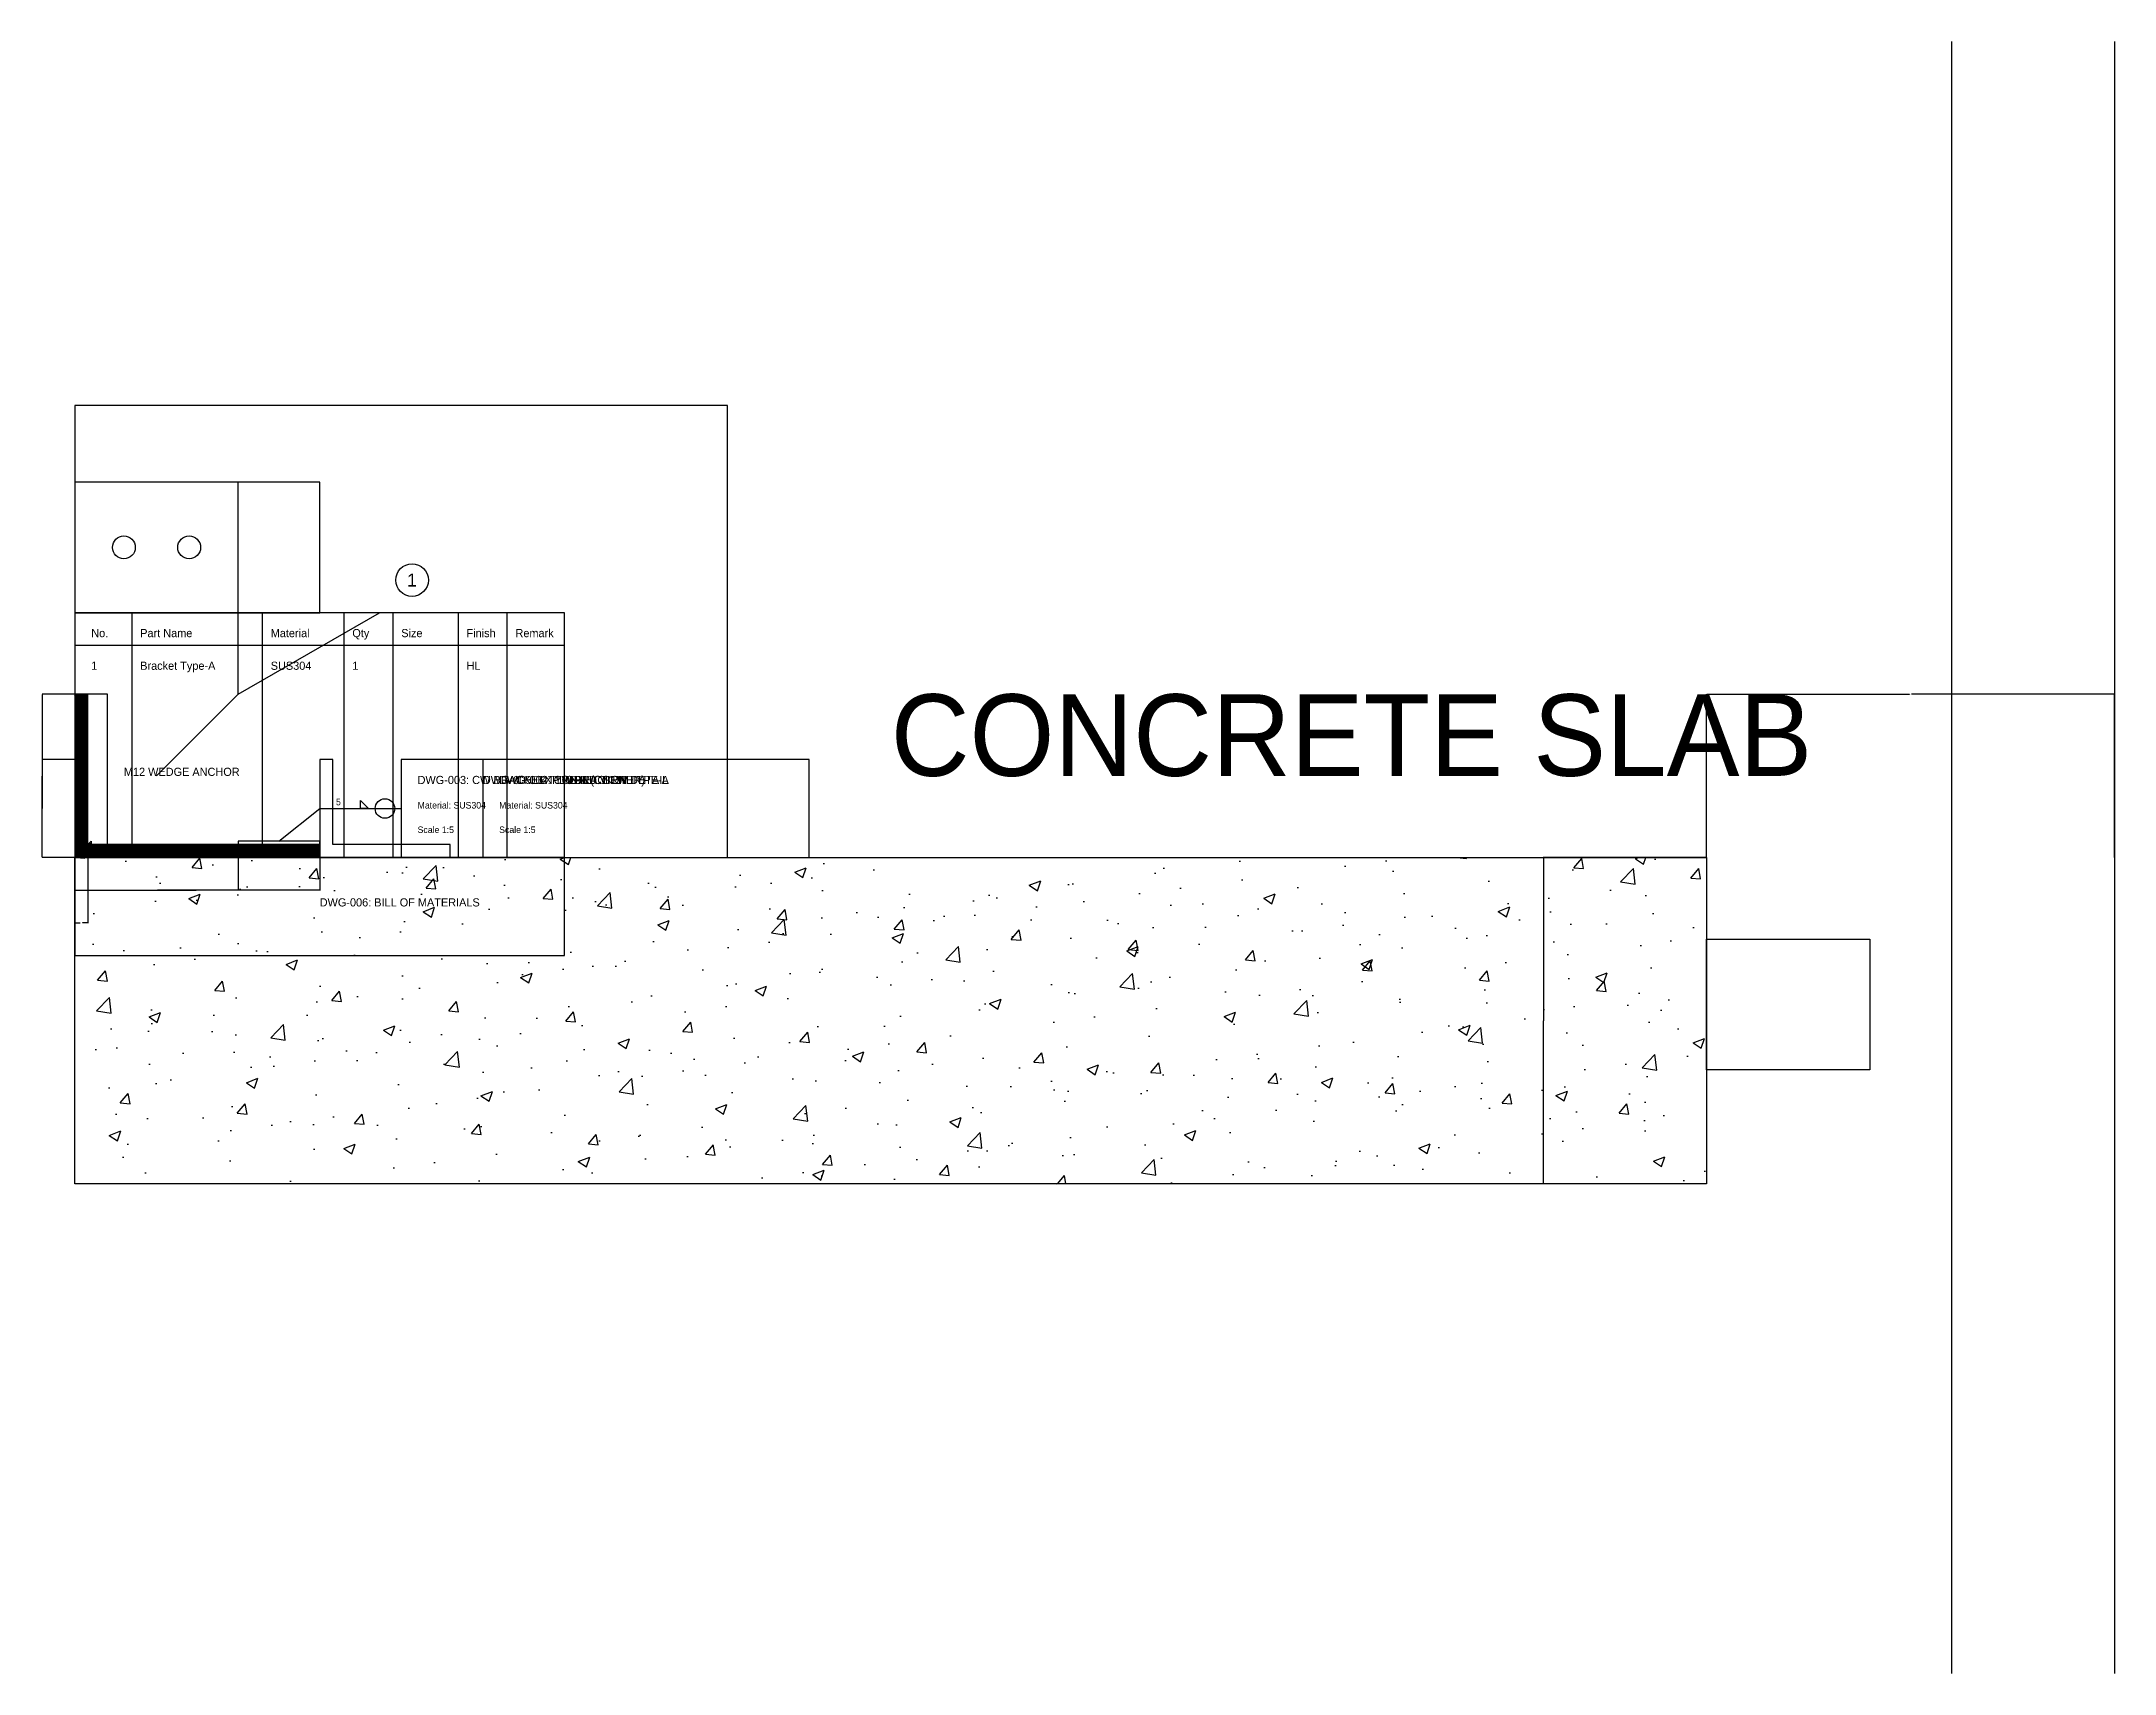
# Model space of a CAD drawing. Header units: inches. Extents: x -21 to 2500, y -800 to 500.
# Drawn here: x -21 to 1250, y -500 to 500 of the extents above; entities that cross this region are included whole.
import ezdxf

# ---------------------------------------------------------------- set-up
doc = ezdxf.new("R2010")
doc.units = ezdxf.units.IN
doc.header["$MEASUREMENT"] = 0
for name, color, linetype in [('0-DIMENSION', 2, 'Continuous'), ('0-HATCH', 3, 'Continuous'), ('0-HIDDEN', 4, 'Continuous'), ('0-OUTLINE', 7, 'Continuous'), ('0-TEXT-MAIN', 7, 'Continuous'), ('0-TEXT-NOTE', 6, 'Continuous'), ('0-TITLEBLOCK', 7, 'Continuous'), ('0-WELD', 5, 'Continuous')]:
    doc.layers.add(name, color=color, linetype=linetype)
doc.dimstyles.get("Standard").update_dxf_attribs({"dimtxt": 0.18, "dimasz": 0.18, "dimexe": 0.18, "dimexo": 0.0625, "dimgap": 0.09, "dimtad": 0, "dimtih": 1, "dimtoh": 1, "dimdec": 4, "dimzin": 0, "dimdsep": 46, "dimtxsty": 'Standard', "dimcen": 0.09, "dimadec": 0, "dimazin": 0, "dimtfac": 1, "dimtdec": 4, "dimtofl": 0, "dimtmove": 0, "dimatfit": 3, "dimfxl": 1, "dimtolj": 1, "dimtzin": 0, "dimarcsym": 0})

msp = doc.modelspace()

# ---------------------------------------------------------------- texts
at = {"layer": '0-TEXT-MAIN'}
for s, height, p in [('1', 8, (203.60254, 166)), ('1', 8, (203.60254, 166)), ('No.', 5, (10, 135)), ('No.', 5, (10, 135)), ('No.', 5, (10, 135)), ('Part Name', 5, (40, 135)), ('Part Name', 5, (40, 135)), ('Part Name', 5, (40, 135)), ('Material', 5, (120, 135)), ('Material', 5, (120, 135)), ('Material', 5, (120, 135)), ('Qty', 5, (170, 135)), ('Qty', 5, (170, 135)), ('Qty', 5, (170, 135)), ('Size', 5, (200, 135)), ('Size', 5, (200, 135)), ('Size', 5, (200, 135)), ('Finish', 5, (240, 135)), ('Finish', 5, (240, 135)), ('Finish', 5, (240, 135)), ('Remark', 5, (270, 135)), ('Remark', 5, (270, 135)), ('Remark', 5, (270, 135)), ('1', 5, (10, 115)), ('1', 5, (10, 115)), ('1', 5, (10, 115)), ('Bracket Type-A', 5, (40, 115)), ('Bracket Type-A', 5, (40, 115)), ('Bracket Type-A', 5, (40, 115)), ('SUS304', 5, (120, 115)), ('SUS304', 5, (120, 115)), ('SUS304', 5, (120, 115)), ('1', 5, (170, 115)), ('1', 5, (170, 115)), ('1', 5, (170, 115)), ('HL', 5, (240, 115)), ('HL', 5, (240, 115)), ('HL', 5, (240, 115)), ('CONCRETE SLAB', 50, (500, 50)), ('CONCRETE SLAB', 50, (500, 50)), ('DWG-003: CW BRACKET TYPE-B (CORNER)', 5, (210, 45)), ('DWG-003: CW BRACKET TYPE-B (CORNER)', 5, (210, 45)), ('DWG-005: EXPLODED VIEW', 5, (250, 45)), ('DWG-005: EXPLODED VIEW', 5, (250, 45)), ('DWG-002: CW BRACKET TYPE-A', 5, (260, 45)), ('DWG-002: CW BRACKET TYPE-A', 5, (260, 45)), ('DWG-002: CW BRACKET TYPE-A', 5, (260, 45)), ('Material: SUS304', 4, (210, 30)), ('Material: SUS304', 4, (210, 30)), ('Material: SUS304', 4, (260, 30)), ('Material: SUS304', 4, (260, 30)), ('Material: SUS304', 4, (260, 30)), ('Scale 1:5', 4, (210, 15)), ('Scale 1:5', 4, (210, 15)), ('Scale 1:5', 4, (260, 15)), ('Scale 1:5', 4, (260, 15)), ('Scale 1:5', 4, (260, 15)), ('DWG-006: BILL OF MATERIALS', 5, (150, -30)), ('DWG-006: BILL OF MATERIALS', 5, (150, -30)), ('DWG-006: BILL OF MATERIALS', 5, (150, -30))]:
    msp.add_text(s, height=height, dxfattribs=at).set_placement(p)
at = {"layer": '0-TEXT-NOTE'}
for s, p in [('M12 WEDGE ANCHOR', (30, 50)), ('M12 WEDGE ANCHOR', (30, 50)), ('M12 WEDGE ANCHOR', (30, 50)), ('DWG-004: CONNECTION DETAIL', (260, 45)), ('DWG-004: CONNECTION DETAIL', (260, 45)), ('DWG-004: CONNECTION DETAIL', (260, 45))]:
    msp.add_text(s, height=5, dxfattribs=at).set_placement(p)
at = {"layer": '0-WELD'}
msp.add_text('5', height=4, dxfattribs=at).set_placement((160, 32))
msp.add_text('5', height=4, dxfattribs=at).set_placement((160, 32))
msp.add_text('5', height=4, dxfattribs=at).set_placement((160, 32))

# ---------------------------------------------------------------- blocks, each defined once
blk = doc.blocks.new('*D1')
at = {"layer": '0-DIMENSION', "color": 0, "lineweight": -2, "transparency": 16777216}
for p, q in [((999.9375, 0), (899.82, 0)), ((900, -0.18), (900, -99.82)), ((900, -199.82), (900, -100.18)), ((999.9375, -200), (899.82, -200))]:
    blk.add_line(p, q, dxfattribs=at)
at = {"layer": '0-DIMENSION', "color": 0, "transparency": 16777216}
for points in [[(899.97, -0.18), (900.03, -0.18), (900, 0)], [(899.97, -199.82), (900.03, -199.82), (900, -200)]]:
    blk.add_solid(points, dxfattribs=at)
at = {"layer": 'Defpoints', "color": 0, "transparency": 16777216}
for p in [(1000, 0), (900, -200), (1000, -200)]:
    blk.add_point(p, dxfattribs=at)
at = {"layer": '0-DIMENSION', "color": 0, "transparency": 16777216, "insert": (900, -100), "char_height": 0.18, "attachment_point": 5}
blk.add_mtext('\\A1;200.0000', dxfattribs=at)
blk = doc.blocks.new('*D2')
at = {"layer": '0-DIMENSION', "color": 0, "lineweight": -2, "transparency": 16777216}
for p, q in [((1000, 0.0625), (1000, 100.18)), ((1000.18, 100), (1124.355, 100)), ((1249.82, 100), (1125.645, 100)), ((1250, 0.0625), (1250, 100.18))]:
    blk.add_line(p, q, dxfattribs=at)
at = {"layer": '0-DIMENSION', "color": 0, "transparency": 16777216}
for points in [[(1000.18, 100.03), (1000.18, 99.97), (1000, 100)], [(1249.82, 100.03), (1249.82, 99.97), (1250, 100)]]:
    blk.add_solid(points, dxfattribs=at)
at = {"layer": 'Defpoints', "color": 0, "transparency": 16777216}
for p in [(1250, 100), (1000, 0), (1250, 0)]:
    blk.add_point(p, dxfattribs=at)
at = {"layer": '0-DIMENSION', "color": 0, "transparency": 16777216, "insert": (1125, 100), "char_height": 0.18, "attachment_point": 5}
blk.add_mtext('\\A1;250.0000', dxfattribs=at)
blk = doc.blocks.new('*D3')
at = {"layer": '0-DIMENSION', "color": 0, "lineweight": -2, "transparency": 16777216}
for p, q in [((0, -0.0625), (0, -20.18)), ((150, -0.0625), (150, -20.18)), ((0.18, -20), (74.385, -20)), ((149.82, -20), (75.615, -20))]:
    blk.add_line(p, q, dxfattribs=at)
at = {"layer": '0-DIMENSION', "color": 0, "transparency": 16777216}
for points in [[(0.18, -19.97), (0.18, -20.03), (0, -20)], [(149.82, -19.97), (149.82, -20.03), (150, -20)]]:
    blk.add_solid(points, dxfattribs=at)
at = {"layer": 'Defpoints', "color": 0, "transparency": 16777216}
for p in [(0, 0), (150, 0), (150, -20)]:
    blk.add_point(p, dxfattribs=at)
at = {"layer": '0-DIMENSION', "color": 0, "transparency": 16777216, "insert": (75, -20), "char_height": 0.18, "attachment_point": 5}
blk.add_mtext('\\A1;150.0000', dxfattribs=at)
blk = doc.blocks.new('*D4')
at = {"layer": '0-DIMENSION', "color": 0, "lineweight": -2, "transparency": 16777216}
for p, q in [((-0.0625, 100), (-20.18, 100)), ((-20, 99.82), (-20, 50.18)), ((-20, 0.18), (-20, 49.82)), ((-0.0625, 0), (-20.18, 0))]:
    blk.add_line(p, q, dxfattribs=at)
at = {"layer": '0-DIMENSION', "color": 0, "transparency": 16777216}
for points in [[(-20.03, 99.82), (-19.97, 99.82), (-20, 100)], [(-20.03, 0.18), (-19.97, 0.18), (-20, 0)]]:
    blk.add_solid(points, dxfattribs=at)
at = {"layer": 'Defpoints', "color": 0, "transparency": 16777216}
for p in [(-20, 100), (0, 100), (0, 0)]:
    blk.add_point(p, dxfattribs=at)
at = {"layer": '0-DIMENSION', "color": 0, "transparency": 16777216, "insert": (-20, 50), "char_height": 0.18, "attachment_point": 5}
blk.add_mtext('\\A1;100.0000', dxfattribs=at)
blk = doc.blocks.new('*D5')
at = {"layer": '0-DIMENSION', "color": 0, "lineweight": -2, "transparency": 16777216}
for p, q in [((0, -0.0625), (0, -20.18)), ((100, -0.0625), (100, -20.18)), ((0.18, -20), (49.4, -20)), ((99.82, -20), (50.6, -20))]:
    blk.add_line(p, q, dxfattribs=at)
at = {"layer": '0-DIMENSION', "color": 0, "transparency": 16777216}
for points in [[(0.18, -19.97), (0.18, -20.03), (0, -20)], [(99.82, -19.97), (99.82, -20.03), (100, -20)]]:
    blk.add_solid(points, dxfattribs=at)
at = {"layer": 'Defpoints', "color": 0, "transparency": 16777216}
for p in [(0, 0), (100, 0), (100, -20)]:
    blk.add_point(p, dxfattribs=at)
at = {"layer": '0-DIMENSION', "color": 0, "transparency": 16777216, "insert": (50, -20), "char_height": 0.18, "attachment_point": 5}
blk.add_mtext('\\A1;100.0000', dxfattribs=at)
blk = doc.blocks.new('*D6')
at = {"layer": '0-DIMENSION', "color": 0, "lineweight": -2, "transparency": 16777216}
for p, q in [((-0.0625, 60), (-20.18, 60)), ((-20, 59.82), (-20, 30.18)), ((-20, 0.18), (-20, 29.82)), ((-0.0625, 0), (-20.18, 0))]:
    blk.add_line(p, q, dxfattribs=at)
at = {"layer": '0-DIMENSION', "color": 0, "transparency": 16777216}
for points in [[(-20.03, 59.82), (-19.97, 59.82), (-20, 60)], [(-20.03, 0.18), (-19.97, 0.18), (-20, 0)]]:
    blk.add_solid(points, dxfattribs=at)
at = {"layer": 'Defpoints', "color": 0, "transparency": 16777216}
for p in [(-20, 60), (0, 60), (0, 0)]:
    blk.add_point(p, dxfattribs=at)
at = {"layer": '0-DIMENSION', "color": 0, "transparency": 16777216, "insert": (-20, 30), "char_height": 0.18, "attachment_point": 5}
blk.add_mtext('\\A1;60.0000', dxfattribs=at)
blk = doc.blocks.new('*D7')
at = {"layer": '0-DIMENSION', "color": 0, "lineweight": -2, "transparency": 16777216}
for p, q in [((0, -0.0625), (0, -20.18)), ((100, -0.0625), (100, -20.18)), ((0.18, -20), (49.4, -20)), ((99.82, -20), (50.6, -20))]:
    blk.add_line(p, q, dxfattribs=at)
at = {"layer": '0-DIMENSION', "color": 0, "transparency": 16777216}
for points in [[(0.18, -19.97), (0.18, -20.03), (0, -20)], [(99.82, -19.97), (99.82, -20.03), (100, -20)]]:
    blk.add_solid(points, dxfattribs=at)
at = {"layer": 'Defpoints', "color": 0, "transparency": 16777216}
for p in [(0, 0), (100, 0), (100, -20)]:
    blk.add_point(p, dxfattribs=at)
at = {"layer": '0-DIMENSION', "color": 0, "transparency": 16777216, "insert": (50, -20), "char_height": 0.18, "attachment_point": 5}
blk.add_mtext('\\A1;100.0000', dxfattribs=at)
blk = doc.blocks.new('*D8')
at = {"layer": '0-DIMENSION', "color": 0, "lineweight": -2, "transparency": 16777216}
for p, q in [((-0.0625, 60), (-20.18, 60)), ((-20, 59.82), (-20, 30.18)), ((-20, 0.18), (-20, 29.82)), ((-0.0625, 0), (-20.18, 0))]:
    blk.add_line(p, q, dxfattribs=at)
at = {"layer": '0-DIMENSION', "color": 0, "transparency": 16777216}
for points in [[(-20.03, 59.82), (-19.97, 59.82), (-20, 60)], [(-20.03, 0.18), (-19.97, 0.18), (-20, 0)]]:
    blk.add_solid(points, dxfattribs=at)
at = {"layer": 'Defpoints', "color": 0, "transparency": 16777216}
for p in [(-20, 60), (0, 60), (0, 0)]:
    blk.add_point(p, dxfattribs=at)
at = {"layer": '0-DIMENSION', "color": 0, "transparency": 16777216, "insert": (-20, 30), "char_height": 0.18, "attachment_point": 5}
blk.add_mtext('\\A1;60.0000', dxfattribs=at)
blk = doc.blocks.new('*D9')
at = {"layer": '0-DIMENSION', "color": 0, "lineweight": -2, "transparency": 16777216}
for p, q in [((0, -0.0625), (0, -40.18)), ((8, -0.0625), (8, -40.18)), ((0.18, -40), (3.265, -40)), ((7.82, -40), (4.735, -40))]:
    blk.add_line(p, q, dxfattribs=at)
at = {"layer": '0-DIMENSION', "color": 0, "transparency": 16777216}
for points in [[(0.18, -39.97), (0.18, -40.03), (0, -40)], [(7.82, -39.97), (7.82, -40.03), (8, -40)]]:
    blk.add_solid(points, dxfattribs=at)
at = {"layer": 'Defpoints', "color": 0, "transparency": 16777216}
for p in [(0, 0), (8, 0), (8, -40)]:
    blk.add_point(p, dxfattribs=at)
at = {"layer": '0-DIMENSION', "color": 0, "transparency": 16777216, "insert": (4, -40), "char_height": 0.18, "attachment_point": 5}
blk.add_mtext('\\A1;8 (t=8.0)', dxfattribs=at)
blk = doc.blocks.new('*D10')
at = {"layer": '0-DIMENSION', "color": 0, "lineweight": -2, "transparency": 16777216}
for p, q in [((999.9375, 0), (899.82, 0)), ((900, -0.18), (900, -99.82)), ((900, -199.82), (900, -100.18)), ((999.9375, -200), (899.82, -200))]:
    blk.add_line(p, q, dxfattribs=at)
at = {"layer": '0-DIMENSION', "color": 0, "transparency": 16777216}
for points in [[(899.97, -0.18), (900.03, -0.18), (900, 0)], [(899.97, -199.82), (900.03, -199.82), (900, -200)]]:
    blk.add_solid(points, dxfattribs=at)
at = {"layer": 'Defpoints', "color": 0, "transparency": 16777216}
for p in [(1000, 0), (900, -200), (1000, -200)]:
    blk.add_point(p, dxfattribs=at)
at = {"layer": '0-DIMENSION', "color": 0, "transparency": 16777216, "insert": (900, -100), "char_height": 0.18, "attachment_point": 5}
blk.add_mtext('\\A1;200.0000', dxfattribs=at)
blk = doc.blocks.new('*D11')
at = {"layer": '0-DIMENSION', "color": 0, "lineweight": -2, "transparency": 16777216}
for p, q in [((1000, 0.0625), (1000, 100.18)), ((1000.18, 100), (1124.355, 100)), ((1249.82, 100), (1125.645, 100)), ((1250, 0.0625), (1250, 100.18))]:
    blk.add_line(p, q, dxfattribs=at)
at = {"layer": '0-DIMENSION', "color": 0, "transparency": 16777216}
for points in [[(1000.18, 100.03), (1000.18, 99.97), (1000, 100)], [(1249.82, 100.03), (1249.82, 99.97), (1250, 100)]]:
    blk.add_solid(points, dxfattribs=at)
at = {"layer": 'Defpoints', "color": 0, "transparency": 16777216}
for p in [(1250, 100), (1000, 0), (1250, 0)]:
    blk.add_point(p, dxfattribs=at)
at = {"layer": '0-DIMENSION', "color": 0, "transparency": 16777216, "insert": (1125, 100), "char_height": 0.18, "attachment_point": 5}
blk.add_mtext('\\A1;250.0000', dxfattribs=at)
blk = doc.blocks.new('*D12')
at = {"layer": '0-DIMENSION', "color": 0, "lineweight": -2, "transparency": 16777216}
for p, q in [((0, -0.0625), (0, -20.18)), ((100, -0.0625), (100, -20.18)), ((0.18, -20), (49.4, -20)), ((99.82, -20), (50.6, -20))]:
    blk.add_line(p, q, dxfattribs=at)
at = {"layer": '0-DIMENSION', "color": 0, "transparency": 16777216}
for points in [[(0.18, -19.97), (0.18, -20.03), (0, -20)], [(99.82, -19.97), (99.82, -20.03), (100, -20)]]:
    blk.add_solid(points, dxfattribs=at)
at = {"layer": 'Defpoints', "color": 0, "transparency": 16777216}
for p in [(0, 0), (100, 0), (100, -20)]:
    blk.add_point(p, dxfattribs=at)
at = {"layer": '0-DIMENSION', "color": 0, "transparency": 16777216, "insert": (50, -20), "char_height": 0.18, "attachment_point": 5}
blk.add_mtext('\\A1;100.0000', dxfattribs=at)
blk = doc.blocks.new('*D13')
at = {"layer": '0-DIMENSION', "color": 0, "lineweight": -2, "transparency": 16777216}
for p, q in [((-0.0625, 60), (-20.18, 60)), ((-20, 59.82), (-20, 30.18)), ((-20, 0.18), (-20, 29.82)), ((-0.0625, 0), (-20.18, 0))]:
    blk.add_line(p, q, dxfattribs=at)
at = {"layer": '0-DIMENSION', "color": 0, "transparency": 16777216}
for points in [[(-20.03, 59.82), (-19.97, 59.82), (-20, 60)], [(-20.03, 0.18), (-19.97, 0.18), (-20, 0)]]:
    blk.add_solid(points, dxfattribs=at)
at = {"layer": 'Defpoints', "color": 0, "transparency": 16777216}
for p in [(-20, 60), (0, 60), (0, 0)]:
    blk.add_point(p, dxfattribs=at)
at = {"layer": '0-DIMENSION', "color": 0, "transparency": 16777216, "insert": (-20, 30), "char_height": 0.18, "attachment_point": 5}
blk.add_mtext('\\A1;60.0000', dxfattribs=at)
blk = doc.blocks.new('*D14')
at = {"layer": '0-DIMENSION', "color": 0, "lineweight": -2, "transparency": 16777216}
for p, q in [((0, -0.0625), (0, -40.18)), ((8, -0.0625), (8, -40.18)), ((0.18, -40), (3.265, -40)), ((7.82, -40), (4.735, -40))]:
    blk.add_line(p, q, dxfattribs=at)
at = {"layer": '0-DIMENSION', "color": 0, "transparency": 16777216}
for points in [[(0.18, -39.97), (0.18, -40.03), (0, -40)], [(7.82, -39.97), (7.82, -40.03), (8, -40)]]:
    blk.add_solid(points, dxfattribs=at)
at = {"layer": 'Defpoints', "color": 0, "transparency": 16777216}
for p in [(0, 0), (8, 0), (8, -40)]:
    blk.add_point(p, dxfattribs=at)
at = {"layer": '0-DIMENSION', "color": 0, "transparency": 16777216, "insert": (4, -40), "char_height": 0.18, "attachment_point": 5}
blk.add_mtext('\\A1;8 (t=8.0)', dxfattribs=at)
blk = doc.blocks.new('*D15')
at = {"layer": '0-DIMENSION', "color": 0, "lineweight": -2, "transparency": 16777216}
for p, q in [((0, -0.0625), (0, -20.18)), ((150, -0.0625), (150, -20.18)), ((0.18, -20), (74.385, -20)), ((149.82, -20), (75.615, -20))]:
    blk.add_line(p, q, dxfattribs=at)
at = {"layer": '0-DIMENSION', "color": 0, "transparency": 16777216}
for points in [[(0.18, -19.97), (0.18, -20.03), (0, -20)], [(149.82, -19.97), (149.82, -20.03), (150, -20)]]:
    blk.add_solid(points, dxfattribs=at)
at = {"layer": 'Defpoints', "color": 0, "transparency": 16777216}
for p in [(0, 0), (150, 0), (150, -20)]:
    blk.add_point(p, dxfattribs=at)
at = {"layer": '0-DIMENSION', "color": 0, "transparency": 16777216, "insert": (75, -20), "char_height": 0.18, "attachment_point": 5}
blk.add_mtext('\\A1;150.0000', dxfattribs=at)
blk = doc.blocks.new('*D16')
at = {"layer": '0-DIMENSION', "color": 0, "lineweight": -2, "transparency": 16777216}
for p, q in [((-0.0625, 100), (-20.18, 100)), ((-20, 99.82), (-20, 50.18)), ((-20, 0.18), (-20, 49.82)), ((-0.0625, 0), (-20.18, 0))]:
    blk.add_line(p, q, dxfattribs=at)
at = {"layer": '0-DIMENSION', "color": 0, "transparency": 16777216}
for points in [[(-20.03, 99.82), (-19.97, 99.82), (-20, 100)], [(-20.03, 0.18), (-19.97, 0.18), (-20, 0)]]:
    blk.add_solid(points, dxfattribs=at)
at = {"layer": 'Defpoints', "color": 0, "transparency": 16777216}
for p in [(-20, 100), (0, 100), (0, 0)]:
    blk.add_point(p, dxfattribs=at)
at = {"layer": '0-DIMENSION', "color": 0, "transparency": 16777216, "insert": (-20, 50), "char_height": 0.18, "attachment_point": 5}
blk.add_mtext('\\A1;100.0000', dxfattribs=at)
blk = doc.blocks.new('*D17')
at = {"layer": '0-DIMENSION', "color": 0, "lineweight": -2, "transparency": 16777216}
for p, q in [((0, -0.0625), (0, -20.18)), ((100, -0.0625), (100, -20.18)), ((0.18, -20), (49.4, -20)), ((99.82, -20), (50.6, -20))]:
    blk.add_line(p, q, dxfattribs=at)
at = {"layer": '0-DIMENSION', "color": 0, "transparency": 16777216}
for points in [[(0.18, -19.97), (0.18, -20.03), (0, -20)], [(99.82, -19.97), (99.82, -20.03), (100, -20)]]:
    blk.add_solid(points, dxfattribs=at)
at = {"layer": 'Defpoints', "color": 0, "transparency": 16777216}
for p in [(0, 0), (100, 0), (100, -20)]:
    blk.add_point(p, dxfattribs=at)
at = {"layer": '0-DIMENSION', "color": 0, "transparency": 16777216, "insert": (50, -20), "char_height": 0.18, "attachment_point": 5}
blk.add_mtext('\\A1;100.0000', dxfattribs=at)
blk = doc.blocks.new('*D18')
at = {"layer": '0-DIMENSION', "color": 0, "lineweight": -2, "transparency": 16777216}
for p, q in [((-0.0625, 60), (-20.18, 60)), ((-20, 59.82), (-20, 30.18)), ((-20, 0.18), (-20, 29.82)), ((-0.0625, 0), (-20.18, 0))]:
    blk.add_line(p, q, dxfattribs=at)
at = {"layer": '0-DIMENSION', "color": 0, "transparency": 16777216}
for points in [[(-20.03, 59.82), (-19.97, 59.82), (-20, 60)], [(-20.03, 0.18), (-19.97, 0.18), (-20, 0)]]:
    blk.add_solid(points, dxfattribs=at)
at = {"layer": 'Defpoints', "color": 0, "transparency": 16777216}
for p in [(-20, 60), (0, 60), (0, 0)]:
    blk.add_point(p, dxfattribs=at)
at = {"layer": '0-DIMENSION', "color": 0, "transparency": 16777216, "insert": (-20, 30), "char_height": 0.18, "attachment_point": 5}
blk.add_mtext('\\A1;60.0000', dxfattribs=at)
blk = doc.blocks.new('*D19')
at = {"layer": '0-DIMENSION', "color": 0, "lineweight": -2, "transparency": 16777216}
for p, q in [((0, -0.0625), (0, -40.18)), ((8, -0.0625), (8, -40.18)), ((0.18, -40), (3.265, -40)), ((7.82, -40), (4.735, -40))]:
    blk.add_line(p, q, dxfattribs=at)
at = {"layer": '0-DIMENSION', "color": 0, "transparency": 16777216}
for points in [[(0.18, -39.97), (0.18, -40.03), (0, -40)], [(7.82, -39.97), (7.82, -40.03), (8, -40)]]:
    blk.add_solid(points, dxfattribs=at)
at = {"layer": 'Defpoints', "color": 0, "transparency": 16777216}
for p in [(0, 0), (8, 0), (8, -40)]:
    blk.add_point(p, dxfattribs=at)
at = {"layer": '0-DIMENSION', "color": 0, "transparency": 16777216, "insert": (4, -40), "char_height": 0.18, "attachment_point": 5}
blk.add_mtext('\\A1;8 (t=8.0)', dxfattribs=at)

# ---------------------------------------------------------------- dimensions: what is measured, and where the dimension line sits
at = {"layer": '0-DIMENSION'}
for p1, p2, distance, picture, middle in [((0, 0), (0, 100), 20, '*D4', (-20, 50)), ((0, 0), (0, 100), 20, '*D16', (-20, 50)), ((1000, 0), (1250, 0), 100, '*D2', (1125, 100)), ((1000, 0), (1250, 0), 100, '*D11', (1125, 100)), ((0, 0), (0, 60), 20, '*D6', (-20, 30)), ((0, 0), (0, 60), 20, '*D8', (-20, 30)), ((0, 0), (0, 60), 20, '*D13', (-20, 30)), ((0, 0), (0, 60), 20, '*D18', (-20, 30)), ((0, 0), (150, 0), -20, '*D3', (75, -20)), ((0, 0), (100, 0), -20, '*D5', (50, -20)), ((0, 0), (100, 0), -20, '*D7', (50, -20)), ((0, 0), (100, 0), -20, '*D12', (50, -20)), ((0, 0), (150, 0), -20, '*D15', (75, -20)), ((0, 0), (100, 0), -20, '*D17', (50, -20)), ((1000, 0), (1000, -200), -100, '*D1', (900, -100)), ((1000, 0), (1000, -200), -100, '*D10', (900, -100))]:
    dim = msp.add_aligned_dim(p1=p1, p2=p2, distance=distance, dimstyle='Standard', dxfattribs=at)
    dim.commit()
    dim.dimension.update_dxf_attribs({"geometry": picture, "text_midpoint": middle})
for picture in ['*D9', '*D14', '*D19']:
    dim = msp.add_aligned_dim(p1=(0, 0), p2=(8, 0), distance=-40, text='8 (t=8.0)', dimstyle='Standard', dxfattribs=at)
    dim.commit()
    dim.dimension.update_dxf_attribs({"geometry": picture, "text_midpoint": (4, -40)})

# ---------------------------------------------------------------- hatches: boundary and pattern name
h = msp.add_hatch()
h.set_pattern_fill('AR-CONC', color=256, style=0)
h.paths.add_polyline_path([(0, 0), (10, 10), (10, 0)])
at = {"layer": '0-HATCH'}
h = msp.add_hatch(dxfattribs=at)
h.set_pattern_fill('ANSI31', color=256, scale=0.5, style=0)
h.paths.add_polyline_path([(0, 0), (150, 0), (150, 8), (8, 8), (8, 100), (0, 100)])
h = msp.add_hatch(dxfattribs=at)
h.set_pattern_fill('ANSI31', color=256, scale=0.5, style=0)
h.paths.add_polyline_path([(0, 0), (150, 0), (150, 8), (8, 8), (8, 100), (0, 100)])
h = msp.add_hatch(dxfattribs=at)
h.set_pattern_fill('ANSI31', color=256, scale=0.5, style=0)
h.paths.add_polyline_path([(0, 0), (100, 0), (100, 8), (8, 8), (8, 60), (0, 60)])
h = msp.add_hatch(dxfattribs=at)
h.set_pattern_fill('ANSI31', color=256, scale=0.5, style=0)
h.paths.add_polyline_path([(0, 0), (100, 0), (100, 8), (8, 8), (8, 60), (0, 60)])
h = msp.add_hatch(dxfattribs=at)
h.set_pattern_fill('ANSI31', color=256, scale=0.5, style=0)
h.paths.add_polyline_path([(0, 0), (100, 0), (100, 8), (8, 8), (8, 60), (0, 60)])
h = msp.add_hatch(dxfattribs=at)
h.set_pattern_fill('ANSI31', color=256, scale=0.5, style=0)
h.paths.add_polyline_path([(0, 0), (100, 0), (100, 8), (8, 8), (8, 60), (0, 60)])
h = msp.add_hatch(dxfattribs=at)
h.set_pattern_fill('ANSI31', color=256, scale=0.5, style=0)
h.paths.add_polyline_path([(0, 0), (100, 0), (100, 8), (8, 8), (8, 60), (0, 60)])
h = msp.add_hatch(dxfattribs=at)
h.set_pattern_fill('AR-CONC', color=256, scale=10, style=0)
h.paths.add_polyline_path([(0, 0), (1000, 0), (1000, -200), (0, -200)])
h = msp.add_hatch(dxfattribs=at)
h.set_pattern_fill('AR-CONC', color=256, scale=10, style=0)
h.paths.add_polyline_path([(0, 0), (1000, 0), (1000, -200), (0, -200)])

# ---------------------------------------------------------------- linework, layer by layer
for points in [[(0, 0), (150, 0), (150, 8), (8, 8), (8, 100), (0, 100), (0, 0)], [(0, 0), (10, 10), (10, 0), (0, 0)], [(0, 0), (10, 10), (10, 0), (0, 0)], [(0, 0), (1000, 0), (1000, -200), (0, -200), (0, 0)], [(0, 0), (1000, 0), (1000, -200), (0, -200), (0, 0)]]:
    msp.add_lwpolyline(points, close=True)
msp.add_lwpolyline([(0, 0), (10, 10)])
at = {"layer": '0-HIDDEN'}
msp.add_line((50, 50), (100, 100), dxfattribs=at)
msp.add_line((50, 50), (100, 100), dxfattribs=at)
msp.add_line((50, 50), (100, 100), dxfattribs=at)
at = {"layer": '0-OUTLINE'}
for p, q in [((1150, 500), (1150, -500)), ((1150, 500), (1150, -500)), ((1250, 500), (1250, -500)), ((1250, 500), (1250, -500)), ((100, 100), (100, 200)), ((100, 100), (100, 200)), ((100, 100), (100, 200)), ((35, 0), (35, 150)), ((35, 0), (35, 150)), ((35, 0), (35, 150)), ((100, 100), (186.60254, 150)), ((100, 100), (186.60254, 150)), ((100, 100), (186.60254, 150)), ((115, 0), (115, 150)), ((115, 0), (115, 150)), ((115, 0), (115, 150)), ((165, 0), (165, 150)), ((165, 0), (165, 150)), ((165, 0), (165, 150)), ((195, 0), (195, 150)), ((195, 0), (195, 150)), ((195, 0), (195, 150)), ((235, 0), (235, 150)), ((235, 0), (235, 150)), ((235, 0), (235, 150)), ((265, 0), (265, 150)), ((265, 0), (265, 150)), ((265, 0), (265, 150)), ((0, 130), (300, 130)), ((0, 130), (300, 130)), ((0, 130), (300, 130))]:
    msp.add_line(p, q, dxfattribs=at)
for points in [[(0, 150), (100, 150), (100, 230), (0, 230), (0, 150)], [(0, 150), (150, 150), (150, 230), (0, 230), (0, 150)], [(0, 150), (100, 150), (100, 230), (0, 230), (0, 150)], [(0, 150), (100, 150), (100, 230), (0, 230), (0, 150)], [(0, 150), (100, 150), (100, 230), (0, 230), (0, 150)], [(0, 150), (150, 150), (150, 230), (0, 230), (0, 150)], [(0, 150), (100, 150), (100, 230), (0, 230), (0, 150)], [(0, 0), (300, 0), (300, 150), (0, 150), (0, 0)], [(0, 0), (300, 0), (300, 150), (0, 150), (0, 0)], [(0, 0), (300, 0), (300, 150), (0, 150), (0, 0)], [(0, 0), (150, 0), (150, 8), (8, 8), (8, 100), (0, 100), (0, 0)], [(0, 0), (20, 0), (20, 100), (0, 100), (0, 0)], [(0, 0), (150, 0), (150, 8), (8, 8), (8, 100), (0, 100), (0, 0)], [(0, 0), (20, 0), (20, 100), (0, 100), (0, 0)], [(0, 0), (150, 0), (150, 8), (8, 8), (8, 100), (0, 100), (0, 0)], [(0, 0), (20, 0), (20, 100), (0, 100), (0, 0)], [(0, 0), (100, 0), (100, 8), (8, 8), (8, 60), (0, 60), (0, 0)], [(0, 0), (100, 0), (100, 8), (8, 8), (8, 60), (0, 60), (0, 0)], [(0, 0), (100, 0), (100, 8), (8, 8), (8, 60), (0, 60), (0, 0)], [(0, 0), (100, 0), (100, 8), (8, 8), (8, 60), (0, 60), (0, 0)], [(0, 0), (100, 0), (100, 8), (8, 8), (8, 60), (0, 60), (0, 0)], [(150, 0), (230, 0), (230, 8), (230, 8), (158, 8), (158, 60), (150, 60), (150, 0)], [(150, 0), (230, 0), (230, 8), (230, 8), (158, 8), (158, 60), (150, 60), (150, 0)], [(150, 0), (230, 0), (230, 8), (230, 8), (158, 8), (158, 60), (150, 60), (150, 0)], [(150, 0), (230, 0), (230, 8), (230, 8), (158, 8), (158, 60), (150, 60), (150, 0)], [(0, 0), (1000, 0), (1000, -200), (0, -200), (0, 0)], [(0, 0), (1000, 0), (1000, -200), (0, -200), (0, 0)], [(0, 0), (1000, 0), (1000, -200), (0, -200), (0, 0)], [(0, 0), (1000, 0), (1000, -200), (0, -200), (0, 0)], [(100, 0), (150, 0), (150, 10), (100, 10), (100, 0)], [(100, 0), (150, 0), (150, 10), (100, 10), (100, 0)], [(100, 0), (150, 0), (150, 10), (100, 10), (100, 0)], [(1000, -50), (1100, -50), (1100, -130), (1000, -130), (1000, -50)], [(1000, -50), (1100, -50), (1100, -130), (1000, -130), (1000, -50)]]:
    msp.add_lwpolyline(points, close=True, dxfattribs=at)
for centre, radius in [((30, 190), 7), ((30, 190), 7), ((30, 190), 7), ((30, 190), 7), ((70, 190), 7), ((70, 190), 7), ((70, 190), 7), ((70, 190), 7), ((206.60254, 170), 10), ((206.60254, 170), 10), ((190, 30), 6), ((190, 30), 6), ((190, 30), 6), ((190, 30), 6)]:
    msp.add_circle(centre, radius, dxfattribs=at)
at = {"layer": '0-TITLEBLOCK'}
for points in [[(0, 0), (400, 0), (400, 277), (0, 277), (0, 0)], [(0, 0), (400, 0), (400, 277), (0, 277), (0, 0)], [(200, 0), (400, 0), (400, 60), (200, 60), (200, 0)], [(200, 0), (400, 0), (400, 60), (200, 60), (200, 0)], [(250, 0), (450, 0), (450, 60), (250, 60), (250, 0)], [(250, 0), (450, 0), (450, 60), (250, 60), (250, 0)], [(250, 0), (450, 0), (450, 60), (250, 60), (250, 0)], [(250, 0), (450, 0), (450, 60), (250, 60), (250, 0)], [(250, 0), (450, 0), (450, 60), (250, 60), (250, 0)], [(250, 0), (450, 0), (450, 60), (250, 60), (250, 0)], [(0, -60), (300, -60), (300, 0), (0, 0), (0, -60)], [(0, -60), (300, -60), (300, 0), (0, 0), (0, -60)], [(0, -60), (300, -60), (300, 0), (0, 0), (0, -60)]]:
    msp.add_lwpolyline(points, close=True, dxfattribs=at)
at = {"layer": '0-WELD'}
for p, q in [((125, 10), (150, 30)), ((125, 10), (150, 30)), ((125, 10), (150, 30)), ((150, 30), (200, 30)), ((150, 30), (200, 30)), ((150, 30), (200, 30))]:
    msp.add_line(p, q, dxfattribs=at)
msp.add_lwpolyline([(175, 30), (175, 35), (180, 30)], close=True, dxfattribs=at)
msp.add_lwpolyline([(175, 30), (175, 35), (180, 30)], close=True, dxfattribs=at)
msp.add_lwpolyline([(175, 30), (175, 35), (180, 30)], close=True, dxfattribs=at)

msp.set_redraw_order([(e.dxf.handle, doc.entitydb.next_handle()) for e in msp.query("TEXT MTEXT ATTDEF DIMENSION ARC_DIMENSION")])  # texts and dimensions are drawn at this point

doc.saveas('drawing.dxf')
